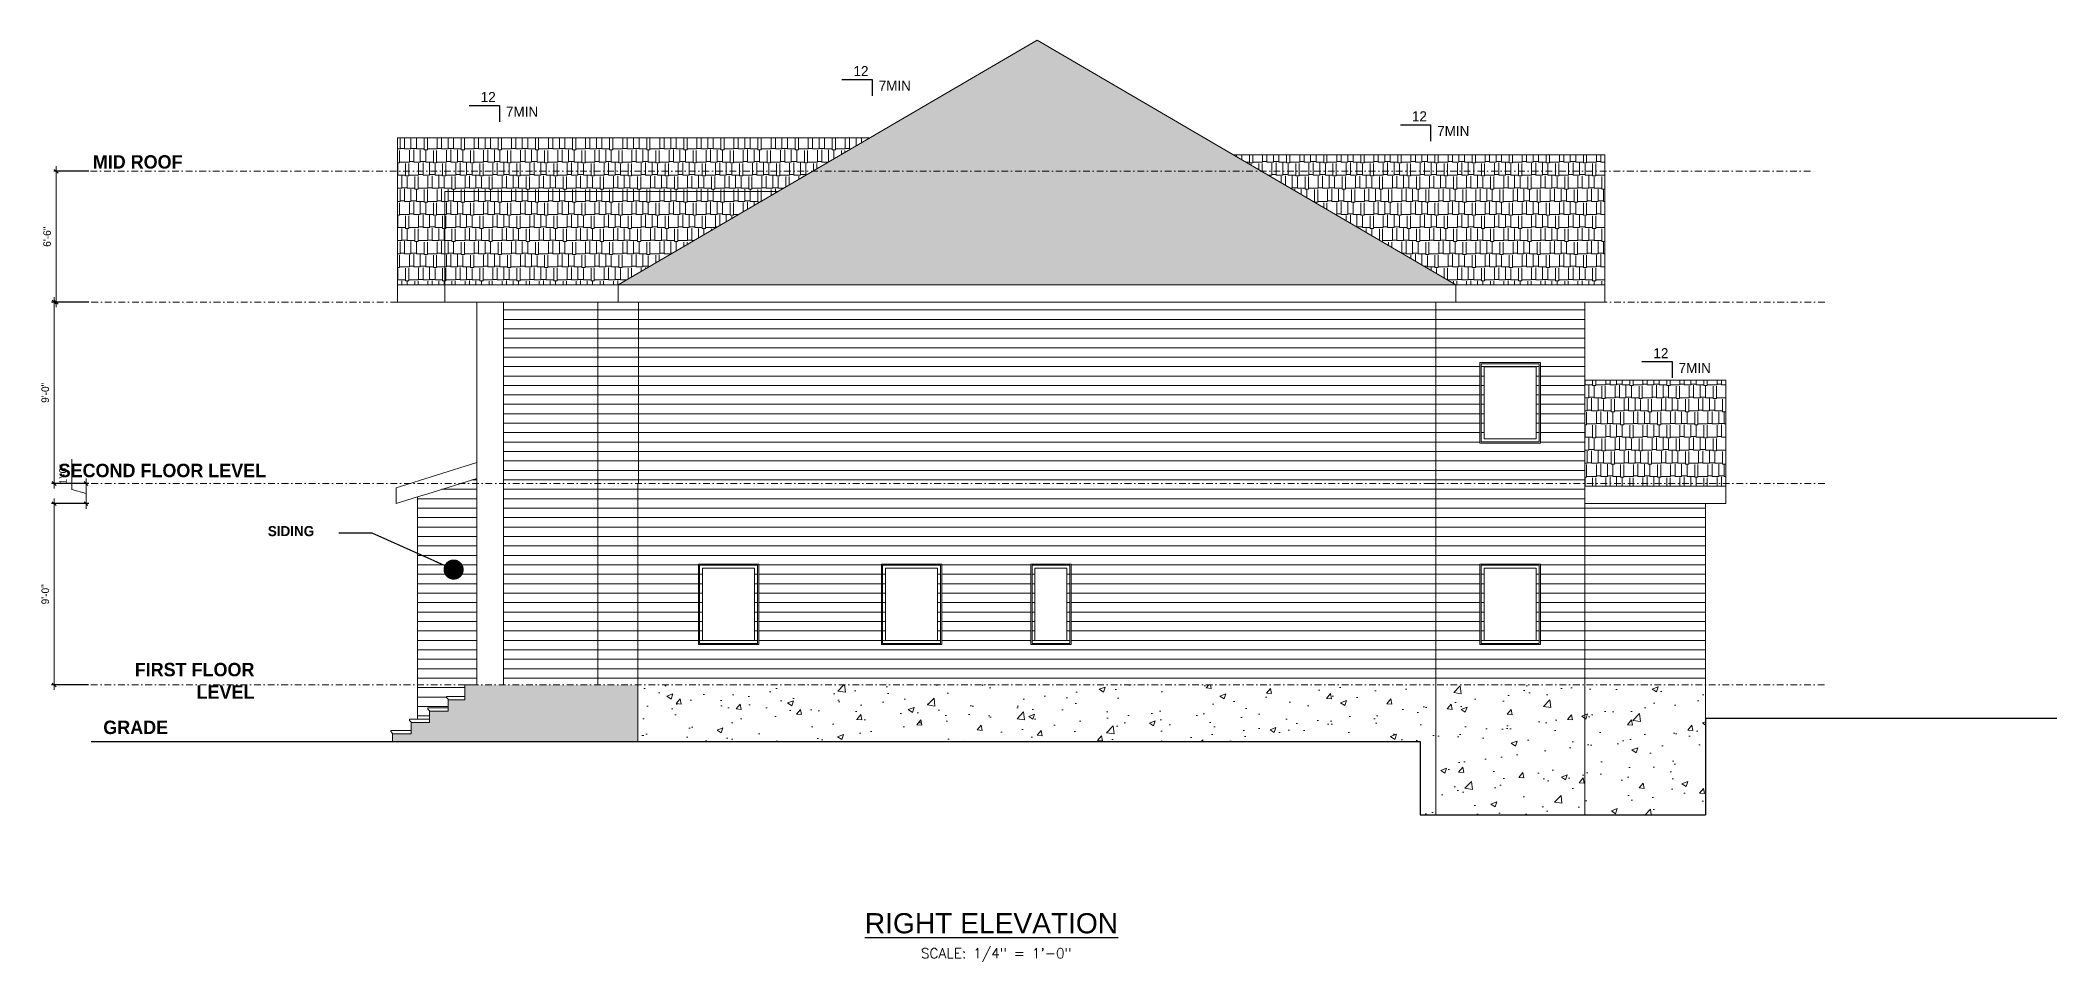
# Model space of a CAD drawing. Extents: x 4834 to 12794, y 1436 to 32221.
# Drawn here: x 8489 to 9691, y 2677 to 3226 of the extents above; entities that cross this region are included whole.
import ezdxf

# ---------------------------------------------------------------- set-up
doc = ezdxf.new("R2010")
doc.units = 0
doc.header["$LTSCALE"] = 8
doc.header["$MEASUREMENT"] = 0
doc.linetypes.add('DASHDOT', pattern=[1, 0.5, -0.25, 0, -0.25])
doc.linetypes.add('HIDDEN', pattern=[0.375, 0.25, -0.125])
doc.layers.get('0').update_dxf_attribs({"lineweight": 9})
doc.layers.get('DefPoints').update_dxf_attribs({"color": 17})
doc.layers.add('A-WALLS.', color=7, linetype='Continuous')
doc.layers.add('WALLELEV1-2', color=7, linetype='Continuous')
doc.layers.add('DIM', color=8, linetype='Continuous', lineweight=5)
doc.layers.add('hatch', color=8, linetype='Continuous', lineweight=13)
doc.layers.add('ELEVATION', color=7, linetype='Continuous', lineweight=25, true_color=0xdda54b)
doc.layers.add('level', color=7, linetype='HIDDEN', lineweight=15, true_color=0x987172)
doc.layers.add('FT-Text', color=7, linetype='Continuous', true_color=0x4f4527)
doc.styles.add('1-4TXT', font='cityb___.ttf', dxfattribs={"height": 5})
doc.styles.add('DIM60', font='romans.shx', dxfattribs={"height": 6})
doc.styles.get("Standard").update_dxf_attribs({"font": 'stylu.ttf'})
doc.styles.add('TITLE', font='arial.ttf', dxfattribs={"height": 12})
doc.dimstyles.new('1-4SCALE', dxfattribs={"dimscale": 0.5, "dimtxt": 5, "dimasz": 3, "dimexe": 3, "dimexo": 6, "dimgap": 0.0625, "dimtad": 1, "dimdec": 3, "dimrnd": 0.125, "dimzin": 3, "dimdsep": 46, "dimlunit": 4, "dimtxsty": '1-4TXT', "dimblk1": 'DOT', "dimblk2": 'DOT', "dimsah": 1, "dimcen": 2, "dimadec": 0, "dimazin": 0, "dimtfac": 1, "dimtdec": 3, "dimtofl": 0, "dimtmove": 0, "dimatfit": 3, "dimldrblk": 'DOT', "dimfxl": 1, "dimtolj": 1, "dimtzin": 0, "dimarcsym": 0})
doc.dimstyles.new('Forum 24', dxfattribs={"dimscale": 24, "dimtxt": 0.1875, "dimasz": 0.09375, "dimexe": 0.0625, "dimexo": 0.0625, "dimgap": 0.125, "dimtad": 1, "dimdec": 4, "dimrnd": 1, "dimzin": 7, "dimdsep": 46, "dimlunit": 4, "dimtxsty": 'Standard', "dimblk": 'OBLIQUE', "dimblk1": 'DIMTICK', "dimblk2": 'OBLIQUE', "dimcen": -0.0625, "dimdle": 0.125, "dimclrd": 256, "dimclre": 256, "dimclrt": 256, "dimadec": 0, "dimazin": 0, "dimtfac": 1, "dimtdec": 4, "dimtmove": 1, "dimatfit": 3, "dimfxl": 0.0625, "dimtvp": 1.2, "dimfrac": 2, "dimtolj": 1, "dimtzin": 7, "dimlwd": 13, "dimarcsym": 0})
pattern_1 = [(0, (43.0626, -208.748), (1e-15, 5.625), [])]
pattern_2 = [(0, (43.0626, -208.748), (16.575, 7.8), [3.9, -3.25, 4.55, -1.95, 5.85, -2.6]), (0, (46.9626, -208.423), (16.575, 7.8), [3.25, -12.35, 2.6, -3.9]), (0, (54.7626, -209.236), (16.575, 7.8), [1.95, -20.15]), (90, (43.0626, -208.7483), (-5.525, 7.8), [7.475, -23.725]), (90, (46.9626, -208.7483), (-5.525, 7.8), [7.3125, -23.8875]), (90, (50.2126, -208.7483), (-5.525, 7.8), [6.825, -24.375]), (90, (54.7626, -209.236), (-5.525, 7.8), [7.475, -23.725]), (90, (56.7126, -209.236), (-5.525, 7.8), [7.475, -23.725]), (90, (62.5626, -208.7483), (-5.525, 7.8), [7.15, -24.05])]
pattern_3 = [(50, (43.063, -208.748), (35.86301, -3.13761), [3.75, -41.25]), (355, (43.063, -208.75), (-6.93757, 37.6096), [3, -33]), (100.45144, (46.05, -209.01), (28.92544, 34.472), [3.18701, -35.0571]), (46.1842, (43.063, -198.75), (53.36207, -8.27596), [5.625, -61.875]), (96.63564, (47.51, -199.44), (46.7331, 48.70593), [4.78052, -52.5857]), (351.18416, (43.06, -198.75), (46.7331, 48.70593), [4.5, -49.5]), (21, (48.063, -201.248), (29.84535, -20.130945), [3.75, -41.25]), (326, (48.063, -201.25), (12.16577, 36.2575), [3, -33]), (71.45144, (50.55, -202.926), (42.01112, 16.12656), [3.18701, -35.0571]), (37.5, (43.063, -208.748), (0.607993, 16.644693), [0, -32.6, 0, -33.5, 0, -33.125]), (7.5, (43.063, -208.748), (13.153477, 19.720586), [0, -19.1, 0, -31.85, 0, -12.625]), (327.5, (31.913, -208.748), (26.691122, -1.127744), [0, -12.5, 0, -39, 0, -51.75]), (317.5, (26.913, -208.748), (29.15931, 5.00525), [0, -16.25, 0, -25.9, 0, -36.75])]

msp = doc.modelspace()

# ---------------------------------------------------------------- texts
at = {"layer": 'A-WALLS.', "color": 7, "linetype": 'Continuous', "lineweight": 25, "style": 'DIM60'}
msp.add_text('SCALE: 1/4" = 1\'-0" ', height=6, dxfattribs=at).set_placement((9013.91471, 2678.77873))
at = {"layer": 'FT-Text', "ltscale": 0.25, "char_height": 6, "attachment_point": 3}
for insert in [(8982.70663, 3210.25482), (8760.64723, 3194.80146), (9315.39471, 3183.30234), (9459.23644, 3042.20148)]:
    msp.add_mtext('12', dxfattribs=dict(at, insert=insert))
at = {"layer": 'FT-Text', "ltscale": 0.25, "char_height": 6, "width": 5.2093704, "attachment_point": 3}
for insert in [(9007.98307, 3201.51021), (8785.92367, 3186.05685), (9340.67115, 3174.55773), (9484.51288, 3033.45687)]:
    msp.add_mtext('7MIN', dxfattribs=dict(at, insert=insert))
at = {"layer": 'FT-Text', "ltscale": 0.25, "insert": (8624.86273, 2936.24829), "char_height": 6, "width": 112.9418407, "attachment_point": 1, "style": '1-4TXT'}
msp.add_mtext('SIDING', dxfattribs=at)
at = {"layer": 'level', "ltscale": 0.25, "char_height": 8, "attachment_point": 3, "style": '1-4TXT'}
for s, insert, width in [('MID ROOF', (8574.08429, 3157.16753), 84.2320716), ('SECOND FLOOR LEVEL', (8623.88673, 2973.34869), 144.7421276), ('FIRST FLOOR LEVEL', (8616.89546, 2854.76059), 84.2320716), ('GRADE', (8565.48466, 2820.35242), 84.2320716)]:
    msp.add_mtext(s, dxfattribs=dict(at, insert=insert, width=width))
at = {"layer": 'WALLELEV1-2', "color": 4, "insert": (9055.98685, 2705.66893), "char_height": 12, "width": 247.4081515, "attachment_point": 2, "style": 'TITLE'}
msp.add_mtext('\\A1;{\\LRIGHT ELEVATION}', dxfattribs=at)

# ---------------------------------------------------------------- blocks, each defined once
blk = doc.blocks.new('_Oblique')
at = {"color": 0, "linetype": 'ByBlock', "lineweight": -2}
blk.add_line((-0.5, -0.5), (0.5, 0.5), dxfattribs=at)
blk = doc.blocks.new('*D567')
at = {"layer": 'DefPoints', "color": 0, "transparency": 16777216}
for p in [(8497.6, 2949.6), (8516.6, 2949.6), (8519.5, 2841.6)]:
    blk.add_point(p, dxfattribs=at)
at = {"layer": 'DIM', "lineweight": -2, "transparency": 16777216}
for p, q in [((8515.1, 2949.6), (8496.1, 2949.6)), ((8518, 2841.6), (8496.1, 2841.6))]:
    blk.add_line(p, q, dxfattribs=at)
at = {"layer": 'DIM', "lineweight": 13, "transparency": 16777216}
blk.add_line((8497.6, 2838.6), (8497.6, 2952.6), dxfattribs=at)
at = {"layer": 'DIM', "lineweight": 13, "transparency": 16777216, "xscale": 2.25, "yscale": 2.25, "zscale": 2.25}
for p, rotation in [((8497.6, 2949.6), 90), ((8497.6, 2841.6), 270)]:
    blk.add_blockref('_Oblique', p, dxfattribs=dict(at, rotation=rotation))
at = {"layer": 'DIM', "transparency": 16777216, "insert": (8492.3, 2895.6), "char_height": 4.5, "attachment_point": 5, "rotation": 90}
blk.add_mtext('\\A1;9\'-0"', dxfattribs=at)
blk = doc.blocks.new('DIMTICK')
for p, q in [((-1, 0), (1, 0)), ((0, 1), (0, -1))]:
    blk.add_line(p, q)
at = {"const_width": 0.141}
blk.add_lwpolyline([(0.71, 0.71), (-0.71, -0.71)], dxfattribs=at)
blk = doc.blocks.new('*D568')
at = {"layer": 'DefPoints', "color": 0, "transparency": 16777216}
for p in [(8519.7, 2961.6), (8516.6, 2949.6), (8519.7, 2949.6)]:
    blk.add_point(p, dxfattribs=at)
at = {"layer": 'DIM', "lineweight": 13, "transparency": 16777216}
for p, q in [((8508.2, 2958.1), (8508.2, 2976)), ((8516.6, 2955.6), (8508.2, 2958.1)), ((8516.6, 2964.6), (8516.6, 2946.6))]:
    blk.add_line(p, q, dxfattribs=at)
at = {"layer": 'DIM', "lineweight": -2, "transparency": 16777216}
for p, q in [((8518.2, 2961.6), (8515.1, 2961.6)), ((8518.2, 2949.6), (8515.1, 2949.6))]:
    blk.add_line(p, q, dxfattribs=at)
at = {"layer": 'DIM', "lineweight": 13, "transparency": 16777216, "xscale": 2.25, "yscale": 2.25, "zscale": 2.25}
for p, rotation in [((8516.6, 2961.6), 90), ((8516.6, 2949.6), 270)]:
    blk.add_blockref('_Oblique', p, dxfattribs=dict(at, rotation=rotation))
at = {"layer": 'DIM', "transparency": 16777216, "insert": (8502.9, 2967.1), "char_height": 4.5, "attachment_point": 5, "rotation": 90}
blk.add_mtext('\\A1;1\'-0"', dxfattribs=at)
blk = doc.blocks.new('*D569')
at = {"layer": 'DefPoints', "color": 0, "transparency": 16777216}
for p in [(8497.6, 3069.6), (8519.7, 3069.6), (8516.6, 2961.6)]:
    blk.add_point(p, dxfattribs=at)
at = {"layer": 'DIM', "lineweight": -2, "transparency": 16777216}
for p, q in [((8518.2, 3069.6), (8496.1, 3069.6)), ((8515.1, 2961.6), (8496.1, 2961.6))]:
    blk.add_line(p, q, dxfattribs=at)
at = {"layer": 'DIM', "lineweight": 13, "transparency": 16777216}
blk.add_line((8497.6, 2958.6), (8497.6, 3072.6), dxfattribs=at)
at = {"layer": 'DIM', "lineweight": 13, "transparency": 16777216, "xscale": 2.25, "yscale": 2.25, "zscale": 2.25}
for p, rotation in [((8497.6, 3069.6), 90), ((8497.6, 2961.6), 270)]:
    blk.add_blockref('_Oblique', p, dxfattribs=dict(at, rotation=rotation))
at = {"layer": 'DIM', "transparency": 16777216, "insert": (8492.3, 3015.6), "char_height": 4.5, "attachment_point": 5, "rotation": 90}
blk.add_mtext('\\A1;9\'-0"', dxfattribs=at)
blk = doc.blocks.new('*D570')
at = {"layer": 'DefPoints', "color": 0, "transparency": 16777216}
for p in [(8498.8, 3147.6), (8519.7, 3147.6), (8519.7, 3069.6)]:
    blk.add_point(p, dxfattribs=at)
at = {"layer": 'DIM', "lineweight": -2, "transparency": 16777216}
for p, q in [((8518.2, 3147.6), (8497.3, 3147.6)), ((8518.2, 3069.6), (8497.3, 3069.6))]:
    blk.add_line(p, q, dxfattribs=at)
at = {"layer": 'DIM', "lineweight": 13, "transparency": 16777216}
blk.add_line((8498.8, 3066.6), (8498.8, 3150.6), dxfattribs=at)
at = {"layer": 'DIM', "lineweight": 13, "transparency": 16777216, "xscale": 2.25, "yscale": 2.25, "zscale": 2.25}
for p, rotation in [((8498.8, 3147.6), 90), ((8498.8, 3069.6), 270)]:
    blk.add_blockref('_Oblique', p, dxfattribs=dict(at, rotation=rotation))
at = {"layer": 'DIM', "transparency": 16777216, "insert": (8493.4, 3108.6), "char_height": 4.5, "attachment_point": 5, "rotation": 90}
blk.add_mtext('\\A1;6\'-6"', dxfattribs=at)
blk = doc.blocks.new('_Dot')
at = {"color": 0, "linetype": 'ByBlock', "lineweight": -2}
blk.add_line((-0.5, 0), (-1, 0), dxfattribs=at)
at = {"color": 0, "linetype": 'ByBlock', "lineweight": 0, "const_width": 0.5}
blk.add_lwpolyline([(-0.25, 0, 1), (0.25, 0, 1)], format="xyb", close=True, dxfattribs=at)

# ---------------------------------------------------------------- dimensions: what is measured, and where the dimension line sits
at = {"layer": 'DIM'}
for base, p1, p2, picture, middle in [((8498.76728, 3147.56132), (8519.71272, 3069.61496), (8519.71272, 3147.56132), '*D570', (8493.43328, 3108.58814)), ((8497.64228, 3069.61496), (8516.57572, 2961.61496), (8519.71272, 3069.61496), '*D569', (8492.30169, 3015.61496)), ((8516.57572, 2949.62722), (8519.71272, 2961.61496), (8519.71272, 2949.62722), '*D568', (8502.9143, 2961.1203)), ((8497.64228, 2949.62722), (8519.50227, 2841.61496), (8516.64422, 2949.62722), '*D567', (8492.30169, 2895.62109))]:
    dim = msp.add_linear_dim(base=base, p1=p1, p2=p2, angle=90, dimstyle='Forum 24', dxfattribs=at)
    dim.commit()
    dim.dimension.update_dxf_attribs({"geometry": picture, "text_midpoint": middle})

# ---------------------------------------------------------------- hatches: boundary and pattern name
at = {"layer": 'DIM'}
h = msp.add_hatch(dxfattribs=at)
h.set_pattern_fill('AR-CONC', color=1, scale=5)
h.set_pattern_definition(pattern_3)
h.paths.add_polyline_path([(8845.37475, 2841.61496), (8845.37475, 2807.9548), (9311.36556, 2807.9548), (9311.36556, 2764.19418), (9320.61556, 2764.19418), (9320.61556, 2841.61496)])
h = msp.add_hatch(dxfattribs=at)
h.set_pattern_fill('AR-CONC', color=1, scale=5)
h.set_pattern_definition(pattern_3)
h.paths.add_polyline_path([(9409.36556, 2841.61496), (9320.61556, 2841.61496), (9320.61556, 2764.19418), (9409.36556, 2764.19418)])
h.paths.add_polyline_path([(9481.36556, 2841.61496), (9409.36556, 2841.61496), (9409.36556, 2764.19418), (9481.36556, 2764.19418)])
at = {"layer": 'hatch', "linetype": 'ByBlock'}
h = msp.add_hatch(dxfattribs=at)
h.set_pattern_fill('AR-RSHKE', color=36, scale=0.65, style=0)
h.set_pattern_definition(pattern_2)
h.paths.add_polyline_path([(9332.61556, 3080.0343), (9083.12017, 3225.57328), (8833.62477, 3080.0343)])
h = msp.add_hatch(dxfattribs=at)
h.set_pattern_fill('AR-RSHKE', color=36, scale=0.65, style=0)
h.set_pattern_definition(pattern_2)
h.paths.add_polyline_path([(8928.62477, 3135.45096), (8983.62477, 3167.5343), (8702.11556, 3167.5343), (8702.11556, 3080.0343), (8730.24596, 3080.0343), (8730.24596, 3135.45096)])
h = msp.add_hatch(dxfattribs=at)
h.set_pattern_fill('AR-RSHKE', color=36, scale=0.65, style=0)
h.set_pattern_definition(pattern_2)
h.paths.add_polyline_path([(9199.97624, 3157.40723), (9332.61556, 3080.0343), (9421.36556, 3080.0343), (9421.36556, 3157.40723)])
h = msp.add_hatch(dxfattribs=at)
h.set_pattern_fill('AR-RSHKE', color=36, scale=0.65, style=0)
h.set_pattern_definition(pattern_2)
h.paths.add_polyline_path([(8730.24596, 3135.45096), (8730.24596, 3080.0343), (8833.62477, 3080.0343), (8928.62477, 3135.45096)])
at = {"layer": 'hatch', "linetype": 'ByBlock', "true_color": 0x636466}
h = msp.add_hatch(dxfattribs=at)
h.set_pattern_fill('ANSI31', color=251, scale=45, angle=315, style=0)
h.set_pattern_definition(pattern_1)
h.paths.add_polyline_path([(8821.3747, 3069.61496), (8765.3747, 3069.61496), (8765.3747, 2961.61496), (8821.3747, 2961.61496)])
h.paths.add_polyline_path([(8821.3747, 3069.61496), (8821.3747, 2961.61496)], flags=17)
at = {"layer": 'hatch', "linetype": 'ByBlock', "true_color": 0x939598}
h = msp.add_hatch(dxfattribs=at)
h.set_pattern_fill('ANSI31', color=252, scale=45, angle=315, style=0)
h.set_pattern_definition(pattern_1)
h.paths.add_polyline_path([(8845.62476, 3069.61496), (8821.3747, 3069.61496), (8821.3747, 2961.61496), (8845.62476, 2961.61496)])
at = {"layer": 'hatch', "linetype": 'ByBlock', "true_color": 0xffffff}
h = msp.add_hatch(dxfattribs=at)
h.set_pattern_fill('ANSI31', scale=45, angle=315, style=0)
h.set_pattern_definition(pattern_1)
h.paths.add_polyline_path([(8845.62476, 3069.61496), (8845.62476, 2961.61496), (9320.61556, 2961.61496), (9320.61556, 3069.61496)])
at = {"layer": 'hatch', "linetype": 'ByBlock', "true_color": 0x939598}
h = msp.add_hatch(dxfattribs=at)
h.set_pattern_fill('ANSI31', color=252, scale=45, angle=315, style=0)
h.set_pattern_definition(pattern_1)
h.paths.add_polyline_path([(9409.36556, 2961.61496), (9409.36556, 3069.61496), (9320.61556, 3069.61496), (9320.61556, 2961.61496)])
h.paths.add_polyline_path([(9346.99056, 2985.61496), (9346.99056, 3033.61496), (9382.99056, 3033.61496), (9382.99056, 2985.61496)], flags=16)
h.paths.add_polyline_path([(9382.24056, 2986.36496), (9347.74056, 2986.36496), (9347.74056, 3032.86496), (9382.24056, 3032.86496)], flags=0)
h.paths.add_polyline_path([(9380.49056, 2988.11496), (9349.49056, 2988.11496), (9349.49056, 3031.11496), (9380.49056, 3031.11496)], flags=0)
at = {"layer": 'hatch', "linetype": 'ByBlock'}
h = msp.add_hatch(dxfattribs=at)
h.set_pattern_fill('AR-RSHKE', color=36, scale=0.65, style=0)
h.set_pattern_definition(pattern_2)
h.paths.add_polyline_path([(9409.36556, 3023.10721), (9409.36556, 2961.61496), (9493.36556, 2961.61496), (9493.36556, 3023.10721)])
h = msp.add_hatch(dxfattribs=at)
h.set_pattern_fill('ANSI31', color=256, scale=45, angle=315, style=0)
h.set_pattern_definition(pattern_1)
h.paths.add_polyline_path([(8749.3747, 2961.61496), (8739.6702, 2961.61496), (8720.11556, 2955.48893), (8714.11556, 2953.60926), (8714.11556, 2841.61496), (8714.11556, 2821.66014), (8721.24596, 2821.66014), (8721.24596, 2826.01496), (8721.24596, 2826.26496), (8720.24596, 2827.26496), (8720.24596, 2828.01496), (8732.24596, 2828.01496), (8732.24596, 2832.81496), (8732.24596, 2833.06496), (8731.24596, 2834.06496), (8731.24596, 2834.81496), (8742.24596, 2834.81496), (8742.24596, 2841.61496), (8749.3747, 2841.61496)])
h.paths.add_polyline_path([(8749.3747, 2964.65517), (8739.6702, 2961.61496), (8749.3747, 2961.61496)])
at = {"layer": 'hatch', "linetype": 'ByBlock', "true_color": 0x636466}
h = msp.add_hatch(dxfattribs=at)
h.set_pattern_fill('ANSI31', color=251, scale=45, angle=315, style=0)
h.set_pattern_definition(pattern_1)
h.paths.add_polyline_path([(8765.3747, 2841.61496), (8821.3747, 2841.61496), (8821.3747, 2961.61496), (8765.3747, 2961.61496)])
at = {"layer": 'hatch', "linetype": 'ByBlock', "true_color": 0x939598}
h = msp.add_hatch(dxfattribs=at)
h.set_pattern_fill('ANSI31', color=252, scale=45, angle=315, style=0)
h.set_pattern_definition(pattern_1)
h.paths.add_polyline_path([(8821.3747, 2841.61496), (8845.37475, 2841.61496), (8845.37475, 2961.61496), (8821.3747, 2961.61496)])
at = {"layer": 'hatch', "linetype": 'ByBlock', "true_color": 0xffffff}
h = msp.add_hatch(dxfattribs=at)
h.set_pattern_fill('ANSI31', scale=45, angle=315, style=0)
h.set_pattern_definition(pattern_1)
h.paths.add_polyline_path([(8845.37475, 2961.61496), (8845.37475, 2841.61496), (9320.61556, 2841.61496), (9320.61556, 2961.61496)])
h.paths.add_polyline_path([(9103.37475, 2865.61496), (9079.37475, 2865.61496), (9079.37475, 2913.61496), (9103.37475, 2913.61496)], flags=16)
h.paths.add_polyline_path([(9102.62475, 2866.36496), (9080.12475, 2866.36496), (9080.12475, 2912.86496), (9102.62475, 2912.86496)], flags=0)
h.paths.add_polyline_path([(9100.87475, 2911.11496), (9100.87475, 2868.11496), (9081.87475, 2868.11496), (9081.87475, 2911.11496)], flags=0)
h.paths.add_polyline_path([(9026.37475, 2865.61496), (8990.37475, 2865.61496), (8990.37475, 2913.61496), (9026.37475, 2913.61496)], flags=16)
h.paths.add_polyline_path([(9025.62475, 2866.36496), (8991.12475, 2866.36496), (8991.12475, 2912.86496), (9025.62475, 2912.86496)], flags=0)
h.paths.add_polyline_path([(9023.87475, 2911.11496), (9023.87475, 2868.11496), (8992.87475, 2868.11496), (8992.87475, 2911.11496)], flags=0)
h.paths.add_polyline_path([(8917.37475, 2865.61496), (8881.37475, 2865.61496), (8881.37475, 2913.61496), (8917.37475, 2913.61496)], flags=16)
h.paths.add_polyline_path([(8916.62475, 2866.36496), (8882.12475, 2866.36496), (8882.12475, 2912.86496), (8916.62475, 2912.86496)], flags=0)
h.paths.add_polyline_path([(8914.87475, 2911.11496), (8914.87475, 2868.11496), (8883.87475, 2868.11496), (8883.87475, 2911.11496)], flags=0)
at = {"layer": 'hatch', "linetype": 'ByBlock', "true_color": 0x939598}
h = msp.add_hatch(dxfattribs=at)
h.set_pattern_fill('ANSI31', color=252, scale=45, angle=315, style=0)
h.set_pattern_definition(pattern_1)
h.paths.add_polyline_path([(9320.61556, 2961.61496), (9320.61556, 2841.61496), (9409.36556, 2841.61496), (9409.36556, 2961.61496)])
h.paths.add_polyline_path([(9382.99056, 2913.61496), (9382.99056, 2865.61496), (9346.99056, 2865.61496), (9346.99056, 2913.61496)], flags=16)
h.paths.add_polyline_path([(9382.24056, 2912.86496), (9382.24056, 2866.36496), (9347.74056, 2866.36496), (9347.74056, 2912.86496)], flags=0)
h.paths.add_polyline_path([(9380.49056, 2911.11496), (9380.49056, 2868.11496), (9349.49056, 2868.11496), (9349.49056, 2911.11496)], flags=0)
at = {"layer": 'hatch', "linetype": 'ByBlock'}
h = msp.add_hatch(dxfattribs=at)
h.set_pattern_fill('AR-RSHKE', color=36, scale=0.65, style=0)
h.set_pattern_definition(pattern_2)
h.paths.add_polyline_path([(9493.36556, 2960.0343), (9493.36556, 2961.61496), (9409.36556, 2961.61496), (9409.36556, 2960.0343)])
at = {"layer": 'hatch', "linetype": 'ByBlock', "true_color": 0x636466}
h = msp.add_hatch(dxfattribs=at)
h.set_pattern_fill('ANSI31', color=251, scale=45, angle=315, style=0)
h.set_pattern_definition(pattern_1)
h.paths.add_polyline_path([(9481.36556, 2949.61496), (9409.36556, 2949.61496), (9409.36556, 2841.61496), (9481.36556, 2841.61496)])
at = {"layer": 'hatch', "linetype": 'ByBlock'}
h = msp.add_hatch(dxfattribs=at)
h.set_pattern_fill('GRAVEL', color=1, scale=10, style=0)
h.set_pattern_definition([(228.0127875, (50.2626, -198.7483), (-80, -90), [1.34536, -133.19088]), (184.9697407, (49.3626, -199.7483), (120, 10), [2.30868, -228.559248]), (132.510447, (47.0626, -199.9483), (100, -110), [1.62788, -161.160326]), (267.273689, (43.1626, -202.4483), (10, 200), [2.10238, -208.13558]), (292.833654, (43.0626, -204.5483), (-50, 120), [2.06155, -204.093731]), (357.273689, (43.8626, -206.4483), (-200, 10), [2.10238, -208.13558]), (37.6942405, (45.96258, -206.54828), (-130, -100), [2.78029, -275.248485]), (72.2553284, (48.16258, -204.84828), (70, 220), [2.62488, -259.863215]), (121.4295656, (48.9626, -202.3483), (-80, 130), [2.1095, -208.840731]), (175.236358, (47.8626, -200.5483), (110, -10), [2.40832, -118.007626]), (222.3974378, (45.46258, -200.34828), (-120, -110), [3.11448, -308.33375]), (138.814075, (53.0626, -202.5483), (-70, 60), [1.06301, -105.238448]), (171.4692344, (52.2626, -201.8483), (130, -20), [2.02237, -200.215114]), (225, (50.2626, -201.548), (-1e-15, -10), [1.41421, -12.727926]), (203.19859, (49.5626, -200.3483), (50, 20), [0.76158, -75.396151]), (291.80141, (48.8626, -200.6483), (-10, 30), [1.07703, -52.774618]), (30.963757, (49.2626, -201.6483), (30, 20), [1.74929, -56.560229]), (161.56505, (50.7626, -200.7483), (20, -10), [1.26491, -30.357867]), (16.38954, (43.0626, -200.6483), (100, 30), [1.772, -175.428451]), (70.346176, (44.7626, -200.1483), (-40, -110), [1.48661, -147.174077]), (293.19859, (50.7626, -198.7483), (-20, 50), [1.52315, -74.634581]), (343.61046, (51.3626, -200.1483), (-100, 30), [1.772, -175.428451]), (339.443955, (43.0626, -206.8483), (-50, 20), [1.7088, -83.731237]), (294.7751406, (44.6626, -207.4483), (-50, 110), [1.43178, -141.746431]), (66.80141, (50.8626, -208.7483), (20, 50), [1.52315, -74.634581]), (17.354025, (51.4626, -207.3483), (-130, -40), [1.67631, -165.954236]), (69.443955, (45.9626, -208.7483), (-20, -50), [0.8544, -84.585637]), (101.309932, (50.2626, -208.7483), (-10, 40), [0.5099, -50.480295]), (165.963757, (50.1626, -208.2483), (30, -10), [2.06155, -39.169506]), (186.009006, (48.1626, -207.7483), (100, 10), [1.9105, -189.139232]), (303.690068, (49.2626, -202.5483), (-10, 20), [1.44222, -34.613293]), (353.1572266, (50.0626, -203.74828), (170, -20), [2.51794, -249.275626]), (60.945396, (52.5626, -204.0483), (-40, -70), [1.02956, -101.926741]), (90, (53.063, -203.148), (-10, 10), [0.6, -9.4]), (120.256437, (47.9626, -207.4483), (40, -70), [1.38924, -137.5352]), (48.0127875, (47.2626, -206.2483), (80, 90), [2.69072, -131.84552]), (0, (49.063, -204.248), (10, 10), [2.6, -7.4]), (325.3048465, (51.6626, -204.2483), (100, -70), [1.58114, -156.532743]), (254.054604, (52.9626, -205.1483), (-10, -40), [1.45602, -71.345079]), (207.6459754, (52.5626, -206.5483), (-190, -100), [2.37065, -234.694742]), (175.4260787, (50.4626, -207.64828), (-130, 10), [2.50799, -248.290734])])
h.paths.add_polyline_path([(8742.24596, 2841.61496), (8742.24596, 2834.81496), (8742.24596, 2832.81496), (8732.24596, 2832.81496), (8732.24596, 2828.01496), (8732.24596, 2826.01496), (8721.24596, 2826.01496), (8721.24596, 2821.66014), (8721.24596, 2821.21496), (8721.24596, 2819.21496), (8710.24596, 2819.21496), (8710.24596, 2814.41496), (8710.24596, 2812.41496), (8699.24596, 2812.41496), (8699.24596, 2807.9548), (8845.37475, 2807.9548), (8845.37475, 2841.61496)])

# ---------------------------------------------------------------- linework, layer by layer
for p, q in [((9083.12017, 3225.57328), (8833.62477, 3080.0343)), ((9332.61556, 3080.0343), (9083.12017, 3225.57328)), ((8702.11556, 3167.5343), (8983.62477, 3167.5343)), ((8702.11556, 3080.0343), (8702.11556, 3167.5343)), ((9199.97624, 3157.40723), (9421.36556, 3157.40723)), ((9421.36556, 3080.0343), (9421.36556, 3157.40723)), ((8730.24596, 3135.45096), (8928.62477, 3135.45096)), ((8730.24596, 3080.0343), (8730.24596, 3135.45096)), ((8702.11556, 3080.0343), (8702.11556, 3069.61496)), ((8730.24596, 3080.0343), (8702.11556, 3080.0343)), ((8730.24596, 3080.0343), (8730.24596, 3069.61496)), ((8730.24596, 3080.0343), (8833.62477, 3080.0343)), ((9332.61556, 3080.0343), (8833.62477, 3080.0343)), ((8833.62477, 3080.0343), (8833.62477, 3069.61496)), ((9421.36556, 3080.0343), (9332.61556, 3080.0343)), ((9332.61556, 3080.0343), (9332.61556, 3069.61496)), ((9421.36556, 3080.0343), (9421.36556, 3069.61496)), ((8702.11556, 3069.61496), (9421.36556, 3069.61496)), ((8730.24596, 3069.61496), (8749.3747, 3069.61496)), ((8749.3747, 3069.61496), (8765.3747, 3069.61496)), ((8749.3747, 2964.65517), (8749.3747, 3069.61496)), ((8765.3747, 3069.61496), (8821.3747, 3069.61496)), ((8765.3747, 2961.61496), (8765.3747, 3069.61496)), ((8821.3747, 3069.61496), (8821.3747, 2841.61496)), ((8845.62476, 2961.61496), (8845.62476, 3069.61496)), ((9320.61556, 3069.61496), (9320.61556, 2764.19418)), ((9409.36556, 3069.61496), (9409.36556, 2764.19418)), ((9493.36556, 3023.10721), (9409.36556, 3023.10721)), ((9493.36556, 2960.0343), (9493.36556, 3023.10721)), ((8749.3747, 2974.08648), (8701.36556, 2959.04627)), ((8701.36556, 2949.61496), (8701.36556, 2959.04627)), ((8714.11556, 2953.60926), (8720.11556, 2955.48893)), ((8720.11556, 2955.48893), (8749.3747, 2964.65517)), ((8749.3747, 2841.61496), (8749.3747, 2964.65517)), ((8765.3747, 2841.61496), (8765.3747, 2961.61496)), ((8845.37475, 2961.61496), (8845.37475, 2807.9548)), ((9314.61556, 2961.61496), (9319.37475, 2961.61496)), ((9319.37475, 2961.61496), (9320.61556, 2961.61496)), ((9493.36556, 2960.0343), (9409.36556, 2960.0343)), ((9493.36556, 2960.0343), (9493.36556, 2949.61496)), ((8701.36556, 2949.61496), (8714.11556, 2953.60926)), ((8714.11556, 2821.21496), (8714.11556, 2953.60926)), ((9409.36556, 2949.61496), (9481.36556, 2949.61496)), ((9481.36556, 2949.61496), (9493.36556, 2949.61496)), ((8749.3747, 2841.61496), (8742.24596, 2841.61496))]:
    msp.add_line(p, q)
at = {"color": 2}
for p, q in [((9382.99056, 3033.61496), (9346.99056, 3033.61496)), ((9346.99056, 3033.61496), (9346.99056, 2985.61496)), ((9347.74056, 2986.36496), (9347.74056, 3032.86496)), ((9347.74056, 3032.86496), (9382.24056, 3032.86496)), ((9349.49056, 2988.11496), (9349.49056, 3031.11496)), ((9349.49056, 3031.11496), (9380.49056, 3031.11496)), ((9380.49056, 3031.11496), (9380.49056, 2988.11496)), ((9382.24056, 3032.86496), (9382.24056, 2986.36496)), ((9382.99056, 2985.61496), (9382.99056, 3033.61496)), ((9346.99056, 2985.61496), (9382.99056, 2985.61496)), ((9382.24056, 2986.36496), (9347.74056, 2986.36496)), ((9380.49056, 2988.11496), (9349.49056, 2988.11496)), ((8917.37475, 2913.61496), (8881.37475, 2913.61496)), ((8881.37475, 2913.61496), (8881.37475, 2865.61496)), ((8882.12475, 2866.36496), (8882.12475, 2912.86496)), ((8882.12475, 2912.86496), (8916.62475, 2912.86496)), ((8883.87475, 2868.11496), (8883.87475, 2911.11496)), ((8883.87475, 2911.11496), (8914.87475, 2911.11496)), ((8914.87475, 2911.11496), (8914.87475, 2868.11496)), ((8916.62475, 2912.86496), (8916.62475, 2866.36496)), ((8917.37475, 2865.61496), (8917.37475, 2913.61496)), ((9026.37475, 2913.61496), (8990.37475, 2913.61496)), ((8990.37475, 2913.61496), (8990.37475, 2865.61496)), ((8991.12475, 2866.36496), (8991.12475, 2912.86496)), ((8991.12475, 2912.86496), (9025.62475, 2912.86496)), ((8992.87475, 2868.11496), (8992.87475, 2911.11496)), ((8992.87475, 2911.11496), (9023.87475, 2911.11496)), ((9023.87475, 2911.11496), (9023.87475, 2868.11496)), ((9025.62475, 2912.86496), (9025.62475, 2866.36496)), ((9026.37475, 2865.61496), (9026.37475, 2913.61496)), ((9103.37475, 2913.61496), (9079.37475, 2913.61496)), ((9079.37475, 2913.61496), (9079.37475, 2865.61496)), ((9080.12475, 2866.36496), (9080.12475, 2912.86496)), ((9080.12475, 2912.86496), (9102.62475, 2912.86496)), ((9081.87475, 2868.11496), (9081.87475, 2911.11496)), ((9081.87475, 2911.11496), (9100.87475, 2911.11496)), ((9100.87475, 2911.11496), (9100.87475, 2868.11496)), ((9102.62475, 2912.86496), (9102.62475, 2866.36496)), ((9103.37475, 2865.61496), (9103.37475, 2913.61496)), ((9382.99056, 2913.61496), (9346.99056, 2913.61496)), ((9346.99056, 2913.61496), (9346.99056, 2865.61496)), ((9347.74056, 2866.36496), (9347.74056, 2912.86496)), ((9347.74056, 2912.86496), (9382.24056, 2912.86496)), ((9349.49056, 2868.11496), (9349.49056, 2911.11496)), ((9349.49056, 2911.11496), (9380.49056, 2911.11496)), ((9380.49056, 2911.11496), (9380.49056, 2868.11496)), ((9382.24056, 2912.86496), (9382.24056, 2866.36496)), ((9382.99056, 2865.61496), (9382.99056, 2913.61496)), ((8881.37475, 2865.61496), (8917.37475, 2865.61496)), ((8916.62475, 2866.36496), (8882.12475, 2866.36496)), ((8914.87475, 2868.11496), (8883.87475, 2868.11496)), ((8990.37475, 2865.61496), (9026.37475, 2865.61496)), ((9025.62475, 2866.36496), (8991.12475, 2866.36496)), ((9023.87475, 2868.11496), (8992.87475, 2868.11496)), ((9079.37475, 2865.61496), (9103.37475, 2865.61496)), ((9102.62475, 2866.36496), (9080.12475, 2866.36496)), ((9100.87475, 2868.11496), (9081.87475, 2868.11496)), ((9346.99056, 2865.61496), (9382.99056, 2865.61496)), ((9382.24056, 2866.36496), (9347.74056, 2866.36496)), ((9380.49056, 2868.11496), (9349.49056, 2868.11496)), ((8742.24596, 2841.61496), (8742.24596, 2834.81496)), ((8720.24596, 2827.26496), (8720.24596, 2828.01496)), ((8732.24596, 2828.01496), (8720.24596, 2828.01496)), ((8721.24596, 2826.26496), (8720.24596, 2827.26496)), ((8721.24596, 2826.26496), (8721.24596, 2826.01496)), ((8721.24596, 2826.01496), (8732.24596, 2826.01496)), ((8721.24596, 2826.01496), (8721.24596, 2821.66014)), ((8731.24596, 2834.06496), (8731.24596, 2834.81496)), ((8742.24596, 2834.81496), (8731.24596, 2834.81496)), ((8732.24596, 2833.06496), (8731.24596, 2834.06496)), ((8732.24596, 2833.06496), (8732.24596, 2832.81496)), ((8732.24596, 2832.81496), (8742.24596, 2832.81496)), ((8732.24596, 2832.81496), (8732.24596, 2828.01496)), ((8732.24596, 2826.01496), (8732.24596, 2828.01496)), ((8742.24596, 2832.81496), (8742.24596, 2834.81496)), ((8698.24596, 2814.41496), (8698.24596, 2813.66496)), ((8710.24596, 2814.41496), (8698.24596, 2814.41496)), ((8698.24596, 2813.66496), (8698.29894, 2813.61198)), ((8698.29894, 2813.61198), (8699.24596, 2812.66496)), ((8699.24596, 2812.66496), (8699.24596, 2812.41496)), ((8699.24596, 2807.9548), (8699.24596, 2812.41496)), ((8699.24596, 2812.41496), (8710.24596, 2812.41496)), ((8709.24596, 2820.46496), (8709.24596, 2821.21496)), ((8721.24596, 2821.21496), (8709.24596, 2821.21496)), ((8710.24596, 2819.46496), (8709.24596, 2820.46496)), ((8710.24596, 2819.46496), (8710.24596, 2819.21496)), ((8710.24596, 2819.21496), (8710.24596, 2814.41496)), ((8710.24596, 2819.21496), (8721.24596, 2819.21496)), ((8710.24596, 2812.41496), (8710.24596, 2814.41496)), ((8721.24596, 2821.66014), (8721.24596, 2821.21496)), ((8721.24596, 2819.21496), (8721.24596, 2821.21496))]:
    msp.add_line(p, q, dxfattribs=at)
at = {"layer": 'DIM'}
msp.add_line((9481.36556, 2821.66014), (9481.36556, 2949.61496), dxfattribs=at)
at = {"layer": 'ELEVATION', "color": 6, "linetype": 'ByBlock'}
for p, q in [((9690.55306, 2821.66014), (9481.36556, 2821.66014)), ((9481.36556, 2821.66014), (9481.36556, 2764.19418)), ((8519.67806, 2807.9548), (8845.37475, 2807.9548)), ((8845.37475, 2807.9548), (9311.36556, 2807.9548)), ((9311.36556, 2807.9548), (9311.36556, 2764.19418)), ((9311.36556, 2764.19418), (9481.36556, 2764.19418))]:
    msp.add_line(p, q, dxfattribs=at)
at = {"layer": 'FT-Text', "ltscale": 0.25}
for p, q in [((8966.9049, 3202.24611), (8984.9049, 3202.24611)), ((8984.9049, 3202.24611), (8984.9049, 3192.49611)), ((8744.8455, 3186.79275), (8762.8455, 3186.79275)), ((8762.8455, 3186.79275), (8762.8455, 3177.04275)), ((9299.59299, 3175.29363), (9317.59299, 3175.29363)), ((9317.59299, 3175.29363), (9317.59299, 3165.54363)), ((9443.43472, 3034.19277), (9461.43472, 3034.19277)), ((9461.43472, 3034.19277), (9461.43472, 3024.44277))]:
    msp.add_line(p, q, dxfattribs=at)
at = {"layer": 'level', "linetype": 'DASHDOT'}
for p, q in [((8519.26913, 3147.56132), (9547.49616, 3147.56132)), ((8519.71272, 3069.61496), (9552.46783, 3069.61496)), ((8519.71272, 2961.61496), (9552.46783, 2961.61496)), ((8519.50227, 2841.61496), (9552.94321, 2841.61496))]:
    msp.add_line(p, q, dxfattribs=at)

msp.set_redraw_order([(e.dxf.handle, doc.entitydb.next_handle()) for e in msp.query("TEXT MTEXT ATTDEF DIMENSION ARC_DIMENSION")])  # texts and dimensions are drawn at this point

# ---------------------------------------------------------------- leaders
at = {"layer": 'FT-Text', "linetype": 'ByBlock'}
msp.add_leader([(8735.56775, 2910.33241), (8687.1141, 2931.94368), (8667.09196, 2931.94368)], dimstyle='1-4SCALE', override={"dimasz": 24, "dimgap": 0.0625, "dimtad": 0}, dxfattribs=at)

doc.saveas('drawing.dxf')
